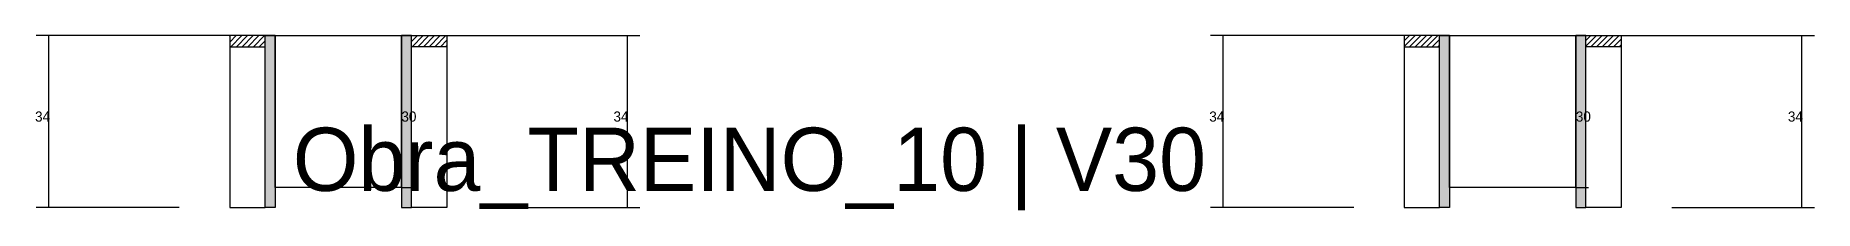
# Model space of a CAD drawing. Header units: metres. Extents: x -2848 to 21926, y -45195 to 1016.
# Drawn here: x 9498 to 10203, y -21018 to -20949 of the extents above; entities that cross this region are included whole.
import ezdxf

# ---------------------------------------------------------------- set-up
doc = ezdxf.new("R2010")
doc.units = ezdxf.units.M
for name, color, linetype in [('CONCRETO', 251, 'Continuous'), ('COTA', 4, 'Continuous'), ('Cota Seção (2x)', 4, 'Continuous'), ('Hachura', 253, 'Continuous'), ('LABEL_ID', 3, 'Continuous'), ('Madeira', 126, 'Continuous'), ('Painéis', 200, 'Continuous')]:
    doc.layers.add(name, color=color, linetype=linetype)

msp = doc.modelspace()

# ---------------------------------------------------------------- texts
at = {"layer": 'COTA'}
for p in [(9497.9, -20982.6), (9727, -20982.6), (9963, -20982.6), (10192.2, -20982.6)]:
    msp.add_text('34', height=4, dxfattribs=at).set_placement(p)
at = {"layer": 'Cota Seção (2x)'}
for p in [(9643, -20982.6), (10108.2, -20982.6)]:
    msp.add_text('30', height=4, dxfattribs=at).set_placement(p)
at = {"layer": 'LABEL_ID'}
msp.add_text('Obra_TREINO_10 | V30', height=25, dxfattribs=at).set_placement((9600, -21010))

# ---------------------------------------------------------------- hatches: boundary and pattern name
at = {"layer": 'Hachura'}
h = msp.add_hatch(dxfattribs=at)
h.set_pattern_fill('ANSI31', scale=0.5)
h.paths.add_polyline_path([(9589, -20953), (9589, -20948.6), (9589, -20948.6), (9575, -20948.6), (9575, -20948.6), (9575, -20953), (9575, -20953), (9589, -20953)])
h = msp.add_hatch(color=8, dxfattribs=at)
h.dxf.hatch_style = 1
h.paths.add_polyline_path([(9589, -20948.6), (9593, -20948.6), (9593, -20948.6), (9593, -21016.6), (9593, -21016.6), (9589, -21016.6), (9589, -21016.6), (9589, -20948.6)])
h = msp.add_hatch(color=8, dxfattribs=at)
h.dxf.hatch_style = 1
h.paths.add_polyline_path([(9647, -20948.6), (9643, -20948.6), (9643, -20948.6), (9643, -21016.6), (9643, -21016.6), (9647, -21016.6), (9647, -21016.6), (9647, -20948.6)])
h = msp.add_hatch(dxfattribs=at)
h.set_pattern_fill('ANSI31', scale=0.5)
h.paths.add_polyline_path([(9647, -20953), (9647, -20948.6), (9647, -20948.6), (9661, -20948.6), (9661, -20948.6), (9661, -20953), (9661, -20953), (9647, -20953)])
h = msp.add_hatch(dxfattribs=at)
h.set_pattern_fill('ANSI31', scale=0.5)
h.paths.add_polyline_path([(10054.2, -20953), (10054.2, -20948.6), (10054.2, -20948.6), (10040.2, -20948.6), (10040.2, -20948.6), (10040.2, -20953), (10040.2, -20953), (10054.2, -20953)])
h = msp.add_hatch(color=8, dxfattribs=at)
h.dxf.hatch_style = 1
h.paths.add_polyline_path([(10054.2, -20948.6), (10058.2, -20948.6), (10058.2, -20948.6), (10058.2, -21016.6), (10058.2, -21016.6), (10054.2, -21016.6), (10054.2, -21016.6), (10054.2, -20948.6)])
h = msp.add_hatch(color=8, dxfattribs=at)
h.dxf.hatch_style = 1
h.paths.add_polyline_path([(10112.2, -20948.6), (10108.2, -20948.6), (10108.2, -20948.6), (10108.2, -21016.6), (10108.2, -21016.6), (10112.2, -21016.6), (10112.2, -21016.6), (10112.2, -20948.6)])
h = msp.add_hatch(dxfattribs=at)
h.set_pattern_fill('ANSI31', scale=0.5)
h.paths.add_polyline_path([(10112.2, -20953), (10112.2, -20948.6), (10112.2, -20948.6), (10126.2, -20948.6), (10126.2, -20948.6), (10126.2, -20953), (10126.2, -20953), (10112.2, -20953)])

# ---------------------------------------------------------------- linework, layer by layer
at = {"layer": 'CONCRETO'}
for points in [[(9593, -20948.6), (9593, -20948.6), (9593, -20948.6), (9593, -20948.6), (9643, -20948.6), (9643, -20948.6), (9643, -20948.6), (9643, -21008.6), (9593, -21008.6), (9593, -20948.6)], [(10058.2, -20948.6), (10058.2, -20948.6), (10058.2, -20948.6), (10058.2, -20948.6), (10108.2, -20948.6), (10108.2, -20948.6), (10108.2, -20948.6), (10108.2, -21008.6), (10058.2, -21008.6), (10058.2, -20948.6)]]:
    msp.add_lwpolyline(points, close=True, dxfattribs=at)
at = {"layer": 'COTA'}
for p, q in [((9593, -20948.6), (9498.4, -20948.6)), ((9503.4, -21016.6), (9503.4, -20948.6)), ((9661, -20948.6), (9737.5, -20948.6)), ((9732.5, -21016.6), (9732.5, -20948.6)), ((10058.2, -20948.6), (9963.5, -20948.6)), ((9968.5, -21016.6), (9968.5, -20948.6)), ((10126.2, -20948.6), (10202.7, -20948.6)), ((10197.7, -21016.6), (10197.7, -20948.6)), ((9555, -21016.6), (9498.4, -21016.6)), ((9681, -21016.6), (9737.5, -21016.6)), ((10020.2, -21016.6), (9963.5, -21016.6)), ((10146.2, -21016.6), (10202.7, -21016.6))]:
    msp.add_line(p, q, dxfattribs=at)
at = {"layer": 'Cota Seção (2x)'}
for p, q in [((9643, -21008.6), (9643, -20948.6)), ((9643, -20948.6), (9648, -20948.6)), ((10108.2, -21008.6), (10108.2, -20948.6)), ((10108.2, -20948.6), (10113.2, -20948.6)), ((9643, -21008.6), (9648, -21008.6)), ((10108.2, -21008.6), (10113.2, -21008.6))]:
    msp.add_line(p, q, dxfattribs=at)
at = {"layer": 'Madeira'}
for points in [[(9589, -20953), (9589, -20948.6), (9575, -20948.6), (9575, -20953)], [(9589, -20948.6), (9575, -20948.6), (9575, -21016.6), (9589, -21016.6)], [(9647, -20953), (9647, -20948.6), (9661, -20948.6), (9661, -20953)], [(9647, -20948.6), (9661, -20948.6), (9661, -21016.6), (9647, -21016.6)], [(10054.2, -20953), (10054.2, -20948.6), (10040.2, -20948.6), (10040.2, -20953)], [(10054.2, -20948.6), (10040.2, -20948.6), (10040.2, -21016.6), (10054.2, -21016.6)], [(10112.2, -20953), (10112.2, -20948.6), (10126.2, -20948.6), (10126.2, -20953)], [(10112.2, -20948.6), (10126.2, -20948.6), (10126.2, -21016.6), (10112.2, -21016.6)]]:
    msp.add_lwpolyline(points, close=True, dxfattribs=at)
at = {"layer": 'Painéis'}
for points in [[(9589, -20948.6), (9593, -20948.6), (9593, -21016.6), (9589, -21016.6)], [(9647, -20948.6), (9643, -20948.6), (9643, -21016.6), (9647, -21016.6)], [(10054.2, -20948.6), (10058.2, -20948.6), (10058.2, -21016.6), (10054.2, -21016.6)], [(10112.2, -20948.6), (10108.2, -20948.6), (10108.2, -21016.6), (10112.2, -21016.6)]]:
    msp.add_lwpolyline(points, close=True, dxfattribs=at)

msp.set_redraw_order([(e.dxf.handle, doc.entitydb.next_handle()) for e in msp.query("TEXT MTEXT ATTDEF DIMENSION ARC_DIMENSION")])  # texts and dimensions are drawn at this point

doc.saveas('drawing.dxf')
